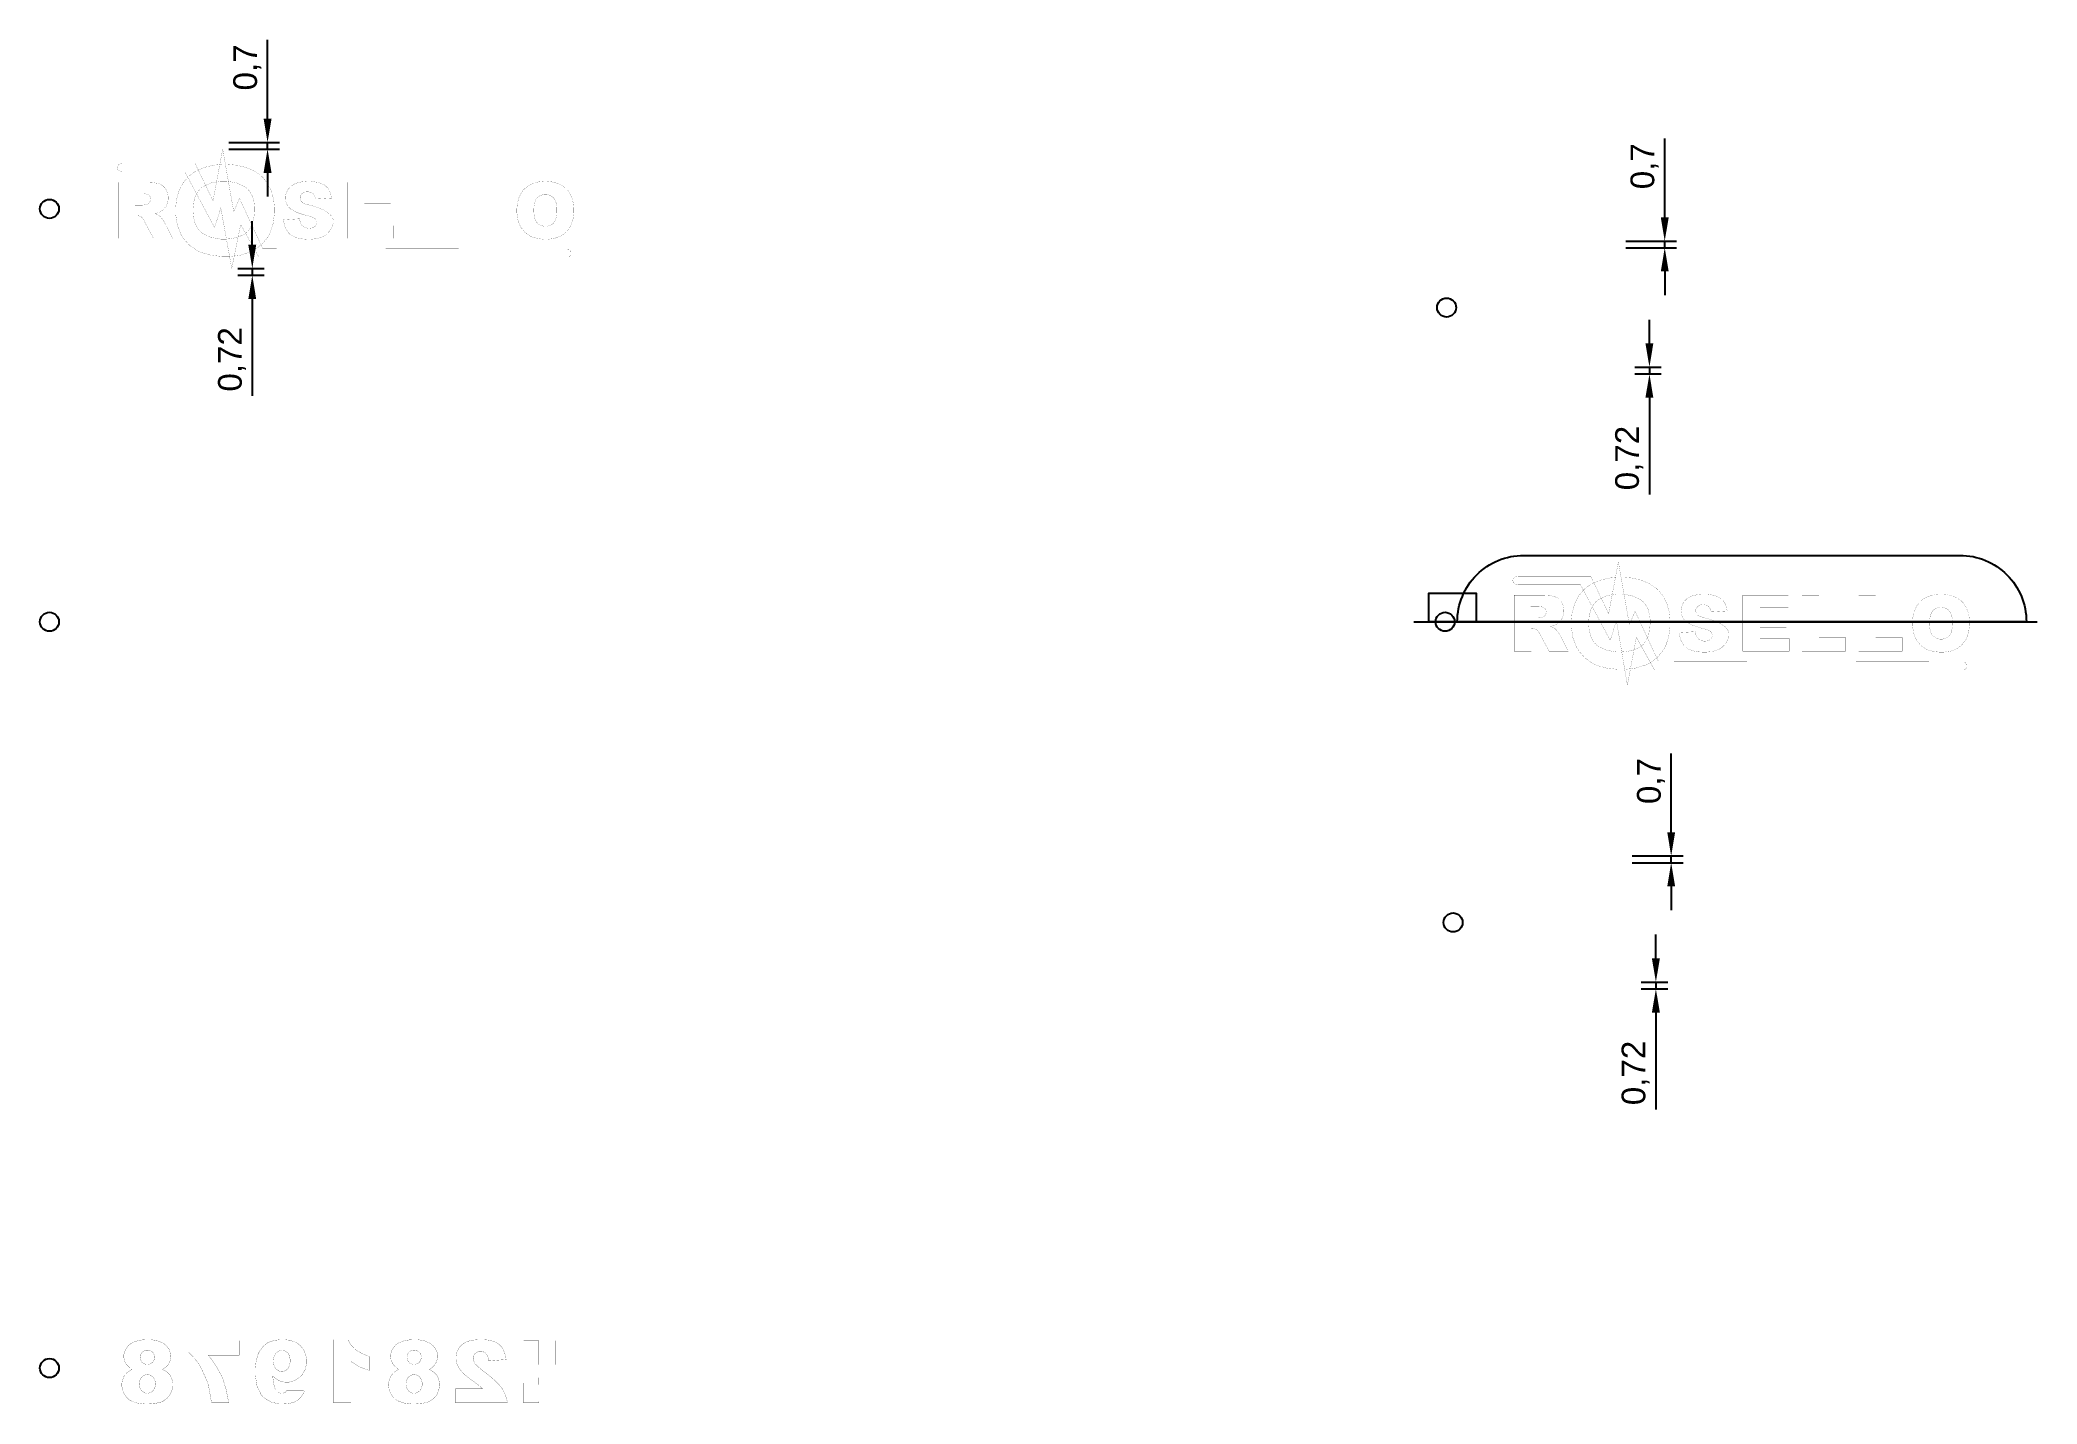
# Model space of a CAD drawing. Header units: millimetres. Extents: x -2 to 208, y -82 to 61.
import ezdxf

# ---------------------------------------------------------------- set-up
doc = ezdxf.new("R2010")
doc.units = ezdxf.units.MM
doc.styles.get("Standard").update_dxf_attribs({"font": 'arial.ttf'})
doc.dimstyles.new('ISO-25', dxfattribs={"dimtxt": 2.5, "dimasz": 2.5, "dimexe": 1.25, "dimexo": 0.625, "dimtad": 1, "dimtxsty": 'Standard', "dimcen": 2.5, "dimadec": 0, "dimazin": 0, "dimtfac": 1, "dimtmove": 0, "dimatfit": 3, "dimfxl": 1, "dimarcsym": 0})

msp = doc.modelspace()

# ---------------------------------------------------------------- blocks, each defined once
blk = doc.blocks.new('*D18')
at = {"color": 0, "lineweight": -2, "transparency": 16777216}
for p, q in [((21.71, 53.03), (21.71, 61.33)), ((17.61, 50.53), (22.96, 50.53)), ((17.61, 49.82), (22.96, 49.82)), ((21.71, 49.82), (21.71, 50.53)), ((21.71, 47.32), (21.71, 44.82))]:
    blk.add_line(p, q, dxfattribs=at)
at = {"color": 0, "transparency": 16777216}
for points in [[(21.29, 53.03), (22.13, 53.03), (21.71, 50.53)], [(21.29, 47.32), (22.13, 47.32), (21.71, 49.82)]]:
    blk.add_solid(points, dxfattribs=at)
at = {"layer": 'Defpoints', "color": 0, "transparency": 16777216}
for p in [(16.98, 50.53), (16.98, 49.82, 2), (21.71, 50.53)]:
    blk.add_point(p, dxfattribs=at)
at = {"color": 0, "transparency": 16777216, "insert": (19.58, 58.43), "char_height": 2.5, "attachment_point": 5, "rotation": 90}
blk.add_mtext('0,7', dxfattribs=at)
blk = doc.blocks.new('*D19')
at = {"color": 0, "lineweight": -2, "transparency": 16777216}
for p, q in [((20.1, 39.74), (20.1, 42.24)), ((18.56, 37.24), (21.35, 37.24)), ((18.56, 36.52), (21.35, 36.52)), ((20.1, 37.24), (20.1, 36.52)), ((20.1, 34.02), (20.1, 23.8))]:
    blk.add_line(p, q, dxfattribs=at)
at = {"color": 0, "transparency": 16777216}
for points in [[(19.68, 39.74), (20.51, 39.74), (20.1, 37.24)], [(19.68, 34.02), (20.51, 34.02), (20.1, 36.52)]]:
    blk.add_solid(points, dxfattribs=at)
at = {"layer": 'Defpoints', "color": 0, "transparency": 16777216}
for p in [(17.93, 37.24, 2), (17.93, 36.52), (20.1, 36.52)]:
    blk.add_point(p, dxfattribs=at)
at = {"color": 0, "transparency": 16777216, "insert": (17.97, 27.66), "char_height": 2.5, "attachment_point": 5, "rotation": 90}
blk.add_mtext('0,72', dxfattribs=at)
blk = doc.blocks.new('*D20')
at = {"color": 0, "lineweight": -2, "transparency": 16777216}
for p, q in [((169.01, 42.62), (169.01, 50.93)), ((164.91, 40.12), (170.26, 40.12)), ((169.01, 39.42), (169.01, 40.12)), ((164.91, 39.42), (170.26, 39.42)), ((169.01, 36.92), (169.01, 34.42))]:
    blk.add_line(p, q, dxfattribs=at)
at = {"color": 0, "transparency": 16777216}
for points in [[(168.6, 42.62), (169.43, 42.62), (169.01, 40.12)], [(168.6, 36.92), (169.43, 36.92), (169.01, 39.42)]]:
    blk.add_solid(points, dxfattribs=at)
at = {"layer": 'Defpoints', "color": 0, "transparency": 16777216}
for p in [(164.28, 40.12), (169.01, 40.12), (164.28, 39.42, 2)]:
    blk.add_point(p, dxfattribs=at)
at = {"color": 0, "transparency": 16777216, "insert": (166.89, 48.02), "char_height": 2.5, "attachment_point": 5, "rotation": 90}
blk.add_mtext('0,7', dxfattribs=at)
blk = doc.blocks.new('*D21')
at = {"color": 0, "lineweight": -2, "transparency": 16777216}
for p, q in [((167.4, 29.34), (167.4, 31.84)), ((165.86, 26.84), (168.65, 26.84)), ((165.86, 26.12), (168.65, 26.12)), ((167.4, 26.84), (167.4, 26.12)), ((167.4, 23.62), (167.4, 13.4))]:
    blk.add_line(p, q, dxfattribs=at)
at = {"color": 0, "transparency": 16777216}
for points in [[(166.98, 29.34), (167.81, 29.34), (167.4, 26.84)], [(166.98, 23.62), (167.81, 23.62), (167.4, 26.12)]]:
    blk.add_solid(points, dxfattribs=at)
at = {"layer": 'Defpoints', "color": 0, "transparency": 16777216}
for p in [(165.24, 26.84, 2), (165.24, 26.12), (167.4, 26.12)]:
    blk.add_point(p, dxfattribs=at)
at = {"color": 0, "transparency": 16777216, "insert": (165.27, 17.26), "char_height": 2.5, "attachment_point": 5, "rotation": 90}
blk.add_mtext('0,72', dxfattribs=at)
blk = doc.blocks.new('*D23')
at = {"color": 0, "lineweight": -2, "transparency": 16777216}
for p, q in [((169.69, -22.19), (169.69, -13.89)), ((165.59, -24.69), (170.94, -24.69)), ((169.69, -25.4), (169.69, -24.69)), ((165.59, -25.4), (170.94, -25.4)), ((169.69, -27.9), (169.69, -30.4))]:
    blk.add_line(p, q, dxfattribs=at)
at = {"color": 0, "transparency": 16777216}
for points in [[(169.28, -22.19), (170.11, -22.19), (169.69, -24.69)], [(169.28, -27.9), (170.11, -27.9), (169.69, -25.4)]]:
    blk.add_solid(points, dxfattribs=at)
at = {"layer": 'Defpoints', "color": 0, "transparency": 16777216}
for p in [(164.97, -24.69), (169.69, -24.69), (164.97, -25.4, 2)]:
    blk.add_point(p, dxfattribs=at)
at = {"color": 0, "transparency": 16777216, "insert": (167.57, -16.79), "char_height": 2.5, "attachment_point": 5, "rotation": 90}
blk.add_mtext('0,7', dxfattribs=at)
blk = doc.blocks.new('*D24')
at = {"color": 0, "lineweight": -2, "transparency": 16777216}
for p, q in [((168.08, -35.48), (168.08, -32.98)), ((166.54, -37.98), (169.33, -37.98)), ((166.54, -38.7), (169.33, -38.7)), ((168.08, -37.98), (168.08, -38.7)), ((168.08, -41.2), (168.08, -51.42))]:
    blk.add_line(p, q, dxfattribs=at)
at = {"color": 0, "transparency": 16777216}
for points in [[(167.66, -35.48), (168.5, -35.48), (168.08, -37.98)], [(167.66, -41.2), (168.5, -41.2), (168.08, -38.7)]]:
    blk.add_solid(points, dxfattribs=at)
at = {"layer": 'Defpoints', "color": 0, "transparency": 16777216}
for p in [(165.92, -37.98, 2), (165.92, -38.7), (168.08, -38.7)]:
    blk.add_point(p, dxfattribs=at)
at = {"color": 0, "transparency": 16777216, "insert": (165.95, -47.56), "char_height": 2.5, "attachment_point": 5, "rotation": 90}
blk.add_mtext('0,72', dxfattribs=at)

# ---------------------------------------------------------------- dimensions: what is measured, and where the dimension line sits
at = {"color": 1}
for base, p1, p2, picture, middle in [((21.71, 50.526), (16.982, 49.822, 2), (16.982, 50.526), '*D18', (19.583, 58.426)), ((169.013, 40.124), (164.285, 39.42, 2), (164.285, 40.124), '*D20', (166.885, 48.024)), ((20.096, 36.519), (17.934, 37.24, 2), (17.934, 36.519), '*D19', (17.968, 27.66)), ((167.398, 26.117), (165.237, 26.838, 2), (165.237, 26.117), '*D21', (165.271, 17.258)), ((169.693, -24.693), (164.965, -25.397, 2), (164.965, -24.693), '*D23', (167.566, -16.792)), ((168.079, -38.699), (165.917, -37.979, 2), (165.917, -38.699), '*D24', (165.952, -47.558))]:
    dim = msp.add_linear_dim(base=base, p1=p1, p2=p2, angle=90, dimstyle='ISO-25', dxfattribs=at)
    dim.commit()
    dim.dimension.update_dxf_attribs({"geometry": picture, "text_midpoint": middle})

# ---------------------------------------------------------------- linework, layer by layer
at = {"color": 6}
msp.add_line((142.577, 0), (208.266, 0), dxfattribs=at)
at = {"color": 0, "const_width": 0.0141, "elevation": 2}
msp.add_lwpolyline([(53.398, 38.438), (20.792, 38.438), (18.876, 41.886), (17.934, 37.24), (16.78, 43.618), (16.12, 41.558), (12.993, 47.416), (6.452, 47.416), (6.387, 47.416), (6.193, 47.455), (6.006, 47.557), (5.892, 47.701), (5.853, 47.865), (5.888, 48.031), (6, 48.175), (6.187, 48.278), (6.386, 48.318), (6.453, 48.318), (14.069, 48.318), (15.959, 44.361), (16.982, 49.822), (18.147, 43.204), (18.74, 44.637), (21.201, 39.34), (53.424, 39.281), (53.558, 39.25), (53.633, 39.128), (53.665, 38.931), (53.668, 38.742), (53.639, 38.581), (53.54, 38.469)], close=True, dxfattribs=at)
at = {"color": 0}
for points, elevation in [([(5.998, 40.414, 0.0141, 0.0141, 0), (5.998, 46.319, 0.0141, 0.0141, 0), (8.985, 46.319, 0.0141, 0.0141, 0), (9.169, 46.319, 0.0141, 0.0141, 0), (9.718, 46.283, 0.0141, 0.0141, 0), (10.182, 46.198, 0.0141, 0.0141, 0), (10.255, 46.173, 0.0141, 0.0141, 0), (10.328, 46.149, 0.0141, 0.0141, 0), (10.651, 45.967, 0.0141, 0.0141, 0), (10.918, 45.701, 0.0141, 0.0141, 0), (10.963, 45.636, 0.0141, 0.0141, 0), (11.008, 45.57, 0.0141, 0.0141, 0), (11.165, 45.199, 0.0141, 0.0141, 0), (11.232, 44.807, 0.0141, 0.0141, 0), (11.232, 44.676, 0.0141, 0.0141, 0), (11.232, 44.562, 0.0141, 0.0141, 0), (11.18, 44.219, 0.0141, 0.0141, 0), (11.06, 43.888, 0.0141, 0.0141, 0), (11.026, 43.828, 0.0141, 0.0141, 0), (10.992, 43.768, 0.0141, 0.0141, 0), (10.782, 43.504, 0.0141, 0.0141, 0), (10.519, 43.285, 0.0141, 0.0141, 0), (10.459, 43.248, 0.0141, 0.0141, 0), (10.42, 43.225, 0.0141, 0.0141, 0), (10.186, 43.12, 0.0141, 0.0141, 0), (9.896, 43.03, 0.0141, 0.0141, 0), (9.829, 43.014, 0.0141, 0.0141, 0), (9.882, 42.996, 0.0141, 0.0141, 0), (10.106, 42.906, 0.0141, 0.0141, 0), (10.271, 42.816, 0.0141, 0.0141, 0), (10.295, 42.797, 0.0141, 0.0141, 0), (10.311, 42.785, 0.0141, 0.0141, 0), (10.415, 42.683, 0.0141, 0.0141, 0), (10.55, 42.526, 0.0141, 0.0141, 0), (10.581, 42.487, 0.0141, 0.0141, 0), (10.612, 42.447, 0.0141, 0.0141, 0), (10.737, 42.276, 0.0141, 0.0141, 0), (10.821, 42.141, 0.0141, 0.0141, 0), (10.831, 42.12, 0.0141, 0.0141, 0), (11.702, 40.414, 0.0141, 0.0141, 0), (9.677, 40.414, 0.0141, 0.0141, 0), (8.719, 42.214, 0.0141, 0.0141, 0), (8.689, 42.273, 0.0141, 0.0141, 0), (8.547, 42.503, 0.0141, 0.0141, 0), (8.419, 42.652, 0.0141, 0.0141, 0), (8.395, 42.669, 0.0141, 0.0141, 0), (8.363, 42.692, 0.0141, 0.0141, 0), (8.188, 42.772, 0.0141, 0.0141, 0), (8.013, 42.805, 0.0141, 0.0141, 0), (7.955, 42.805, 0.0141, 0.0141, 0), (7.797, 42.805, 0.0141, 0.0141, 0), (7.797, 40.414, 0.0141, 0.0141, 0), (5.998, 40.414, 0.0141, 0.0141, 0)], 2), ([(12.017, 43.349, 0.0141, 0.0141, 0), (12.017, 43.62, 0.0141, 0.0141, 0), (12.102, 44.435, 0.0141, 0.0141, 0), (12.359, 45.393, 0.0141, 0.0141, 0), (12.788, 46.225, 0.0141, 0.0141, 0), (13.22, 46.771, 0.0141, 0.0141, 0), (13.388, 46.928, 0.0141, 0.0141, 0), (13.559, 47.087, 0.0141, 0.0141, 0), (14.142, 47.489, 0.0141, 0.0141, 0), (15.03, 47.889, 0.0141, 0.0141, 0), (16.052, 48.13, 0.0141, 0.0141, 0), (16.92, 48.209, 0.0141, 0.0141, 0), (17.21, 48.209, 0.0141, 0.0141, 0), (17.506, 48.209, 0.0141, 0.0141, 0), (18.393, 48.131, 0.0141, 0.0141, 0), (19.432, 47.895, 0.0141, 0.0141, 0), (20.327, 47.502, 0.0141, 0.0141, 0), (20.909, 47.109, 0.0141, 0.0141, 0), (21.079, 46.952, 0.0141, 0.0141, 0), (21.245, 46.798, 0.0141, 0.0141, 0), (21.672, 46.26, 0.0141, 0.0141, 0), (22.097, 45.441, 0.0141, 0.0141, 0), (22.351, 44.496, 0.0141, 0.0141, 0), (22.436, 43.693, 0.0141, 0.0141, 0), (22.436, 43.426, 0.0141, 0.0141, 0), (22.436, 43.051, 0.0141, 0.0141, 0), (22.288, 41.928, 0.0141, 0.0141, 0), (21.943, 40.903, 0.0141, 0.0141, 0), (21.844, 40.727, 0.0141, 0.0141, 0), (21.745, 40.552, 0.0141, 0.0141, 0), (21.118, 39.791, 0.0141, 0.0141, 0), (20.315, 39.185, 0.0141, 0.0141, 0), (20.129, 39.088, 0.0141, 0.0141, 0), (19.941, 38.99, 0.0141, 0.0141, 0), (18.868, 38.648, 0.0141, 0.0141, 0), (17.716, 38.502, 0.0141, 0.0141, 0), (17.332, 38.502, 0.0141, 0.0141, 0), (16.943, 38.502, 0.0141, 0.0141, 0), (15.778, 38.628, 0.0141, 0.0141, 0), (14.702, 38.923, 0.0141, 0.0141, 0), (14.517, 39.007, 0.0141, 0.0141, 0), (14.331, 39.092, 0.0141, 0.0141, 0), (13.507, 39.661, 0.0141, 0.0141, 0), (12.825, 40.427, 0.0141, 0.0141, 0), (12.71, 40.609, 0.0141, 0.0141, 0), (12.594, 40.791, 0.0141, 0.0141, 0), (12.19, 41.841, 0.0141, 0.0141, 0), (12.017, 42.972, 0.0141, 0.0141, 0), (12.017, 43.349, 0.0141, 0.0141, 0)], 2), ([(13.853, 43.379, 0.0141, 0.0141, 0), (13.853, 43.191, 0.0141, 0.0141, 0), (13.907, 42.624, 0.0141, 0.0141, 0), (14.071, 41.983, 0.0141, 0.0141, 0), (14.343, 41.456, 0.0141, 0.0141, 0), (14.617, 41.131, 0.0141, 0.0141, 0), (14.724, 41.043, 0.0141, 0.0141, 0), (14.87, 40.925, 0.0141, 0.0141, 0), (15.756, 40.511, 0.0141, 0.0141, 0), (16.765, 40.333, 0.0141, 0.0141, 0), (17.101, 40.333, 0.0141, 0.0141, 0), (17.283, 40.333, 0.0141, 0.0141, 0), (17.828, 40.377, 0.0141, 0.0141, 0), (18.469, 40.507, 0.0141, 0.0141, 0), (19.023, 40.725, 0.0141, 0.0141, 0), (19.382, 40.941, 0.0141, 0.0141, 0), (19.489, 41.028, 0.0141, 0.0141, 0), (19.595, 41.116, 0.0141, 0.0141, 0), (19.859, 41.446, 0.0141, 0.0141, 0), (20.124, 42.001, 0.0141, 0.0141, 0), (20.282, 42.695, 0.0141, 0.0141, 0), (20.335, 43.319, 0.0141, 0.0141, 0), (20.335, 43.527, 0.0141, 0.0141, 0), (20.335, 43.704, 0.0141, 0.0141, 0), (20.28, 44.234, 0.0141, 0.0141, 0), (20.114, 44.838, 0.0141, 0.0141, 0), (19.838, 45.341, 0.0141, 0.0141, 0), (19.561, 45.655, 0.0141, 0.0141, 0), (19.453, 45.741, 0.0141, 0.0141, 0), (19.305, 45.858, 0.0141, 0.0141, 0), (18.412, 46.266, 0.0141, 0.0141, 0), (17.396, 46.441, 0.0141, 0.0141, 0), (17.058, 46.441, 0.0141, 0.0141, 0), (16.731, 46.441, 0.0141, 0.0141, 0), (15.751, 46.263, 0.0141, 0.0141, 0), (14.877, 45.849, 0.0141, 0.0141, 0), (14.731, 45.731, 0.0141, 0.0141, 0), (14.623, 45.643, 0.0141, 0.0141, 0), (14.346, 45.318, 0.0141, 0.0141, 0), (14.072, 44.788, 0.0141, 0.0141, 0), (13.907, 44.142, 0.0141, 0.0141, 0), (13.853, 43.57, 0.0141, 0.0141, 0), (13.853, 43.379, 0.0141, 0.0141, 0)], 2), ([(23.377, 42.367, 0.0141, 0.0141, 0), (25.078, 42.476, 0.0141, 0.0141, 0), (25.087, 42.406, 0.0141, 0.0141, 0), (25.162, 42.105, 0.0141, 0.0141, 0), (25.275, 41.871, 0.0141, 0.0141, 0), (25.304, 41.835, 0.0141, 0.0141, 0), (25.35, 41.776, 0.0141, 0.0141, 0), (25.64, 41.567, 0.0141, 0.0141, 0), (25.981, 41.478, 0.0141, 0.0141, 0), (26.095, 41.478, 0.0141, 0.0141, 0), (26.18, 41.478, 0.0141, 0.0141, 0), (26.434, 41.523, 0.0141, 0.0141, 0), (26.651, 41.63, 0.0141, 0.0141, 0), (26.685, 41.66, 0.0141, 0.0141, 0), (26.72, 41.691, 0.0141, 0.0141, 0), (26.841, 41.859, 0.0141, 0.0141, 0), (26.893, 42.028, 0.0141, 0.0141, 0), (26.893, 42.085, 0.0141, 0.0141, 0), (26.893, 42.14, 0.0141, 0.0141, 0), (26.844, 42.303, 0.0141, 0.0141, 0), (26.73, 42.466, 0.0141, 0.0141, 0), (26.697, 42.496, 0.0141, 0.0141, 0), (26.665, 42.526, 0.0141, 0.0141, 0), (26.37, 42.672, 0.0141, 0.0141, 0), (25.902, 42.812, 0.0141, 0.0141, 0), (25.782, 42.839, 0.0141, 0.0141, 0), (25.585, 42.883, 0.0141, 0.0141, 0), (24.772, 43.152, 0.0141, 0.0141, 0), (24.185, 43.48, 0.0141, 0.0141, 0), (24.102, 43.555, 0.0141, 0.0141, 0), (24.041, 43.608, 0.0141, 0.0141, 0), (23.88, 43.793, 0.0141, 0.0141, 0), (23.722, 44.062, 0.0141, 0.0141, 0), (23.627, 44.362, 0.0141, 0.0141, 0), (23.595, 44.61, 0.0141, 0.0141, 0), (23.595, 44.693, 0.0141, 0.0141, 0), (23.595, 44.803, 0.0141, 0.0141, 0), (23.66, 45.134, 0.0141, 0.0141, 0), (23.812, 45.483, 0.0141, 0.0141, 0), (23.855, 45.55, 0.0141, 0.0141, 0), (23.898, 45.618, 0.0141, 0.0141, 0), (24.179, 45.913, 0.0141, 0.0141, 0), (24.547, 46.149, 0.0141, 0.0141, 0), (24.634, 46.187, 0.0141, 0.0141, 0), (24.721, 46.225, 0.0141, 0.0141, 0), (25.251, 46.36, 0.0141, 0.0141, 0), (25.858, 46.418, 0.0141, 0.0141, 0), (26.06, 46.418, 0.0141, 0.0141, 0), (26.304, 46.418, 0.0141, 0.0141, 0), (27.039, 46.313, 0.0141, 0.0141, 0), (27.657, 46.067, 0.0141, 0.0141, 0), (27.755, 45.996, 0.0141, 0.0141, 0), (27.826, 45.944, 0.0141, 0.0141, 0), (28.016, 45.755, 0.0141, 0.0141, 0), (28.219, 45.451, 0.0141, 0.0141, 0), (28.363, 45.084, 0.0141, 0.0141, 0), (28.435, 44.764, 0.0141, 0.0141, 0), (28.449, 44.656, 0.0141, 0.0141, 0), (26.764, 44.554, 0.0141, 0.0141, 0), (26.752, 44.621, 0.0141, 0.0141, 0), (26.659, 44.901, 0.0141, 0.0141, 0), (26.517, 45.108, 0.0141, 0.0141, 0), (26.481, 45.138, 0.0141, 0.0141, 0), (26.445, 45.169, 0.0141, 0.0141, 0), (26.224, 45.276, 0.0141, 0.0141, 0), (25.97, 45.321, 0.0141, 0.0141, 0), (25.885, 45.321, 0.0141, 0.0141, 0), (25.817, 45.321, 0.0141, 0.0141, 0), (25.612, 45.287, 0.0141, 0.0141, 0), (25.441, 45.209, 0.0141, 0.0141, 0), (25.414, 45.186, 0.0141, 0.0141, 0), (25.388, 45.164, 0.0141, 0.0141, 0), (25.271, 45.047, 0.0141, 0.0141, 0), (25.185, 44.914, 0.0141, 0.0141, 0), (25.175, 44.883, 0.0141, 0.0141, 0), (25.153, 44.822, 0.0141, 0.0141, 0), (25.137, 44.622, 0.0141, 0.0141, 0), (25.214, 44.374, 0.0141, 0.0141, 0), (25.415, 44.166, 0.0141, 0.0141, 0), (25.666, 44.044, 0.0141, 0.0141, 0), (25.754, 44.022, 0.0141, 0.0141, 0), (25.845, 43.999, 0.0141, 0.0141, 0), (26.12, 43.928, 0.0141, 0.0141, 0), (26.544, 43.809, 0.0141, 0.0141, 0), (26.997, 43.66, 0.0141, 0.0141, 0), (27.448, 43.478, 0.0141, 0.0141, 0), (27.868, 43.259, 0.0141, 0.0141, 0), (28.226, 42.998, 0.0141, 0.0141, 0), (28.491, 42.692, 0.0141, 0.0141, 0), (28.617, 42.429, 0.0141, 0.0141, 0), (28.635, 42.337, 0.0141, 0.0141, 0), (28.648, 42.27, 0.0141, 0.0141, 0), (28.645, 42.062, 0.0141, 0.0141, 0), (28.584, 41.794, 0.0141, 0.0141, 0), (28.472, 41.536, 0.0141, 0.0141, 0), (28.365, 41.349, 0.0141, 0.0141, 0), (28.327, 41.289, 0.0141, 0.0141, 0), (28.275, 41.21, 0.0141, 0.0141, 0), (27.957, 40.868, 0.0141, 0.0141, 0), (27.557, 40.603, 0.0141, 0.0141, 0), (27.464, 40.562, 0.0141, 0.0141, 0), (27.372, 40.521, 0.0141, 0.0141, 0), (26.839, 40.377, 0.0141, 0.0141, 0), (26.262, 40.315, 0.0141, 0.0141, 0), (26.069, 40.315, 0.0141, 0.0141, 0), (25.898, 40.315, 0.0141, 0.0141, 0), (25.387, 40.351, 0.0141, 0.0141, 0), (24.818, 40.46, 0.0141, 0.0141, 0), (24.362, 40.641, 0.0141, 0.0141, 0), (24.094, 40.82, 0.0141, 0.0141, 0), (24.021, 40.895, 0.0141, 0.0141, 0), (23.926, 40.991, 0.0141, 0.0141, 0), (23.575, 41.553, 0.0141, 0.0141, 0), (23.389, 42.218, 0.0141, 0.0141, 0), (23.377, 42.367, 0.0141, 0.0141, 0)], 2), ([(30.107, 46.319, 0.0141, 0.0141, 0), (34.903, 46.319, 0.0141, 0.0141, 0), (34.903, 45.057, 0.0141, 0.0141, 0), (31.906, 45.057, 0.0141, 0.0141, 0), (31.906, 44.117, 0.0141, 0.0141, 0), (34.685, 44.117, 0.0141, 0.0141, 0), (34.685, 42.913, 0.0141, 0.0141, 0), (31.906, 42.913, 0.0141, 0.0141, 0), (31.906, 41.75, 0.0141, 0.0141, 0), (34.993, 41.75, 0.0141, 0.0141, 0), (34.993, 40.414, 0.0141, 0.0141, 0), (30.107, 40.414, 0.0141, 0.0141, 0), (30.107, 46.319, 0.0141, 0.0141, 0)], 2), ([(36.34, 46.319, 0.0141, 0.0141, 0), (38.131, 46.319, 0.0141, 0.0141, 0), (38.131, 41.865, 0.0141, 0.0141, 0), (40.934, 41.865, 0.0141, 0.0141, 0), (40.934, 40.414, 0.0141, 0.0141, 0), (36.34, 40.414, 0.0141, 0.0141, 0), (36.34, 46.319, 0.0141, 0.0141, 0)], 2), ([(42.315, 46.319, 0.0141, 0.0141, 0), (44.106, 46.319, 0.0141, 0.0141, 0), (44.106, 41.865, 0.0141, 0.0141, 0), (46.909, 41.865, 0.0141, 0.0141, 0), (46.909, 40.414, 0.0141, 0.0141, 0), (42.315, 40.414, 0.0141, 0.0141, 0), (42.315, 46.319, 0.0141, 0.0141, 0)], 2), ([(47.992, 43.362, 0.0141, 0.0141, 0), (47.992, 43.533, 0.0141, 0.0141, 0), (48.041, 44.045, 0.0141, 0.0141, 0), (48.189, 44.648, 0.0141, 0.0141, 0), (48.437, 45.17, 0.0141, 0.0141, 0), (48.685, 45.513, 0.0141, 0.0141, 0), (48.783, 45.613, 0.0141, 0.0141, 0), (48.88, 45.712, 0.0141, 0.0141, 0), (49.218, 45.965, 0.0141, 0.0141, 0), (49.73, 46.217, 0.0141, 0.0141, 0), (50.32, 46.368, 0.0141, 0.0141, 0), (50.821, 46.418, 0.0141, 0.0141, 0), (50.988, 46.418, 0.0141, 0.0141, 0), (51.159, 46.418, 0.0141, 0.0141, 0), (51.671, 46.368, 0.0141, 0.0141, 0), (52.27, 46.22, 0.0141, 0.0141, 0), (52.787, 45.973, 0.0141, 0.0141, 0), (53.123, 45.725, 0.0141, 0.0141, 0), (53.22, 45.628, 0.0141, 0.0141, 0), (53.317, 45.53, 0.0141, 0.0141, 0), (53.563, 45.192, 0.0141, 0.0141, 0), (53.808, 44.678, 0.0141, 0.0141, 0), (53.954, 44.083, 0.0141, 0.0141, 0), (54.004, 43.579, 0.0141, 0.0141, 0), (54.004, 43.41, 0.0141, 0.0141, 0), (54.004, 43.175, 0.0141, 0.0141, 0), (53.918, 42.469, 0.0141, 0.0141, 0), (53.719, 41.824, 0.0141, 0.0141, 0), (53.662, 41.714, 0.0141, 0.0141, 0), (53.604, 41.604, 0.0141, 0.0141, 0), (53.243, 41.125, 0.0141, 0.0141, 0), (52.78, 40.745, 0.0141, 0.0141, 0), (52.672, 40.683, 0.0141, 0.0141, 0), (52.564, 40.622, 0.0141, 0.0141, 0), (51.945, 40.407, 0.0141, 0.0141, 0), (51.28, 40.315, 0.0141, 0.0141, 0), (51.058, 40.315, 0.0141, 0.0141, 0), (50.834, 40.315, 0.0141, 0.0141, 0), (50.162, 40.394, 0.0141, 0.0141, 0), (49.541, 40.579, 0.0141, 0.0141, 0), (49.434, 40.632, 0.0141, 0.0141, 0), (49.327, 40.686, 0.0141, 0.0141, 0), (48.852, 41.044, 0.0141, 0.0141, 0), (48.458, 41.525, 0.0141, 0.0141, 0), (48.392, 41.64, 0.0141, 0.0141, 0), (48.325, 41.754, 0.0141, 0.0141, 0), (48.092, 42.414, 0.0141, 0.0141, 0), (47.992, 43.125, 0.0141, 0.0141, 0), (47.992, 43.362, 0.0141, 0.0141, 0)], 2), ([(7.741, 43.919, 0.0141, 0.0141, 0), (8.499, 43.919, 0.0141, 0.0141, 0), (8.544, 43.919, 0.0141, 0.0141, 0), (8.679, 43.94, 0.0141, 0.0141, 0), (8.915, 43.987, 0.0141, 0.0141, 0), (8.974, 44, 0.0141, 0.0141, 0), (9.004, 44.006, 0.0141, 0.0141, 0), (9.136, 44.064, 0.0141, 0.0141, 0), (9.246, 44.161, 0.0141, 0.0141, 0), (9.264, 44.186, 0.0141, 0.0141, 0), (9.283, 44.211, 0.0141, 0.0141, 0), (9.378, 44.45, 0.0141, 0.0141, 0), (9.378, 44.529, 0.0141, 0.0141, 0), (9.378, 44.593, 0.0141, 0.0141, 0), (9.333, 44.783, 0.0141, 0.0141, 0), (9.229, 44.944, 0.0141, 0.0141, 0), (9.2, 44.969, 0.0141, 0.0141, 0), (9.17, 44.995, 0.0141, 0.0141, 0), (8.943, 45.085, 0.0141, 0.0141, 0), (8.633, 45.123, 0.0141, 0.0141, 0), (8.53, 45.123, 0.0141, 0.0141, 0), (7.741, 45.123, 0.0141, 0.0141, 0), (7.741, 43.919, 0.0141, 0.0141, 0)], 2), ([(49.782, 43.358, 0.0141, 0.0141, 0), (49.782, 43.254, 0.0141, 0.0141, 0), (49.803, 42.943, 0.0141, 0.0141, 0), (49.864, 42.591, 0.0141, 0.0141, 0), (49.966, 42.301, 0.0141, 0.0141, 0), (50.066, 42.125, 0.0141, 0.0141, 0), (50.109, 42.074, 0.0141, 0.0141, 0), (50.164, 42.009, 0.0141, 0.0141, 0), (50.496, 41.782, 0.0141, 0.0141, 0), (50.874, 41.684, 0.0141, 0.0141, 0), (51, 41.684, 0.0141, 0.0141, 0), (51.128, 41.684, 0.0141, 0.0141, 0), (51.513, 41.78, 0.0141, 0.0141, 0), (51.843, 42.003, 0.0141, 0.0141, 0), (51.896, 42.066, 0.0141, 0.0141, 0), (51.938, 42.117, 0.0141, 0.0141, 0), (52.034, 42.296, 0.0141, 0.0141, 0), (52.134, 42.601, 0.0141, 0.0141, 0), (52.193, 42.982, 0.0141, 0.0141, 0), (52.213, 43.325, 0.0141, 0.0141, 0), (52.213, 43.439, 0.0141, 0.0141, 0), (52.213, 43.536, 0.0141, 0.0141, 0), (52.192, 43.828, 0.0141, 0.0141, 0), (52.13, 44.16, 0.0141, 0.0141, 0), (52.027, 44.436, 0.0141, 0.0141, 0), (51.925, 44.607, 0.0141, 0.0141, 0), (51.882, 44.656, 0.0141, 0.0141, 0), (51.827, 44.72, 0.0141, 0.0141, 0), (51.492, 44.945, 0.0141, 0.0141, 0), (51.111, 45.04, 0.0141, 0.0141, 0), (50.984, 45.04, 0.0141, 0.0141, 0), (50.862, 45.04, 0.0141, 0.0141, 0), (50.494, 44.943, 0.0141, 0.0141, 0), (50.166, 44.715, 0.0141, 0.0141, 0), (50.112, 44.65, 0.0141, 0.0141, 0), (50.069, 44.599, 0.0141, 0.0141, 0), (49.967, 44.423, 0.0141, 0.0141, 0), (49.865, 44.132, 0.0141, 0.0141, 0), (49.803, 43.777, 0.0141, 0.0141, 0), (49.782, 43.463, 0.0141, 0.0141, 0), (49.782, 43.358, 0.0141, 0.0141, 0)], 2), ([(10.611, -78.811, 0.0198, 0.0198, 0), (10.682, -78.773, 0.0198, 0.0198, 0), (10.982, -78.569, 0.0198, 0.0198, 0), (11.203, -78.347, 0.0198, 0.0198, 0), (11.236, -78.3, 0.0198, 0.0198, 0), (11.281, -78.236, 0.0198, 0.0198, 0), (11.437, -77.887, 0.0198, 0.0198, 0), (11.505, -77.533, 0.0198, 0.0198, 0), (11.505, -77.416, 0.0198, 0.0198, 0), (11.505, -77.317, 0.0198, 0.0198, 0), (11.457, -77.023, 0.0198, 0.0198, 0), (11.312, -76.667, 0.0198, 0.0198, 0), (11.07, -76.348, 0.0198, 0.0198, 0), (10.821, -76.129, 0.0198, 0.0198, 0), (10.731, -76.068, 0.0198, 0.0198, 0), (10.63, -76.001, 0.0198, 0.0198, 0), (10.028, -75.766, 0.0198, 0.0198, 0), (9.355, -75.666, 0.0198, 0.0198, 0), (9.131, -75.666, 0.0198, 0.0198, 0), (8.977, -75.666, 0.0198, 0.0198, 0), (8.515, -75.698, 0.0198, 0.0198, 0), (7.986, -75.792, 0.0198, 0.0198, 0), (7.542, -75.948, 0.0198, 0.0198, 0), (7.266, -76.103, 0.0198, 0.0198, 0), (7.185, -76.168, 0.0198, 0.0198, 0), (7.08, -76.251, 0.0198, 0.0198, 0), (6.712, -76.733, 0.0198, 0.0198, 0), (6.555, -77.254, 0.0198, 0.0198, 0), (6.555, -77.428, 0.0198, 0.0198, 0), (6.555, -77.535, 0.0198, 0.0198, 0), (6.618, -77.857, 0.0198, 0.0198, 0), (6.765, -78.192, 0.0198, 0.0198, 0), (6.807, -78.256, 0.0198, 0.0198, 0), (6.839, -78.304, 0.0198, 0.0198, 0), (7.334, -78.766, 0.0198, 0.0198, 0), (7.401, -78.811, 0.0198, 0.0198, 0), (7.313, -78.853, 0.0198, 0.0198, 0), (6.936, -79.107, 0.0198, 0.0198, 0), (6.65, -79.416, 0.0198, 0.0198, 0), (6.607, -79.486, 0.0198, 0.0198, 0), (6.563, -79.556, 0.0198, 0.0198, 0), (6.41, -79.929, 0.0198, 0.0198, 0), (6.344, -80.296, 0.0198, 0.0198, 0), (6.344, -80.418, 0.0198, 0.0198, 0), (6.344, -80.537, 0.0198, 0.0198, 0), (6.4, -80.893, 0.0198, 0.0198, 0), (6.532, -81.266, 0.0198, 0.0198, 0), (6.57, -81.338, 0.0198, 0.0198, 0), (6.608, -81.409, 0.0198, 0.0198, 0), (6.822, -81.717, 0.0198, 0.0198, 0), (7.07, -81.959, 0.0198, 0.0198, 0), (7.125, -81.998, 0.0198, 0.0198, 0), (7.18, -82.036, 0.0198, 0.0198, 0), (7.495, -82.2, 0.0198, 0.0198, 0), (7.862, -82.321, 0.0198, 0.0198, 0), (7.944, -82.34, 0.0198, 0.0198, 0), (8.025, -82.358, 0.0198, 0.0198, 0), (8.749, -82.45, 0.0198, 0.0198, 0), (8.99, -82.45, 0.0198, 0.0198, 0), (9.22, -82.45, 0.0198, 0.0198, 0), (9.909, -82.388, 0.0198, 0.0198, 0), (10.492, -82.245, 0.0198, 0.0198, 0), (10.584, -82.204, 0.0198, 0.0198, 0), (10.676, -82.163, 0.0198, 0.0198, 0), (11.068, -81.899, 0.0198, 0.0198, 0), (11.372, -81.558, 0.0198, 0.0198, 0), (11.42, -81.478, 0.0198, 0.0198, 0), (11.467, -81.398, 0.0198, 0.0198, 0), (11.635, -80.971, 0.0198, 0.0198, 0), (11.707, -80.549, 0.0198, 0.0198, 0), (11.707, -80.409, 0.0198, 0.0198, 0), (11.707, -80.275, 0.0198, 0.0198, 0), (11.639, -79.875, 0.0198, 0.0198, 0), (11.482, -79.498, 0.0198, 0.0198, 0), (11.438, -79.431, 0.0198, 0.0198, 0), (11.393, -79.364, 0.0198, 0.0198, 0), (11.097, -79.075, 0.0198, 0.0198, 0), (10.704, -78.847, 0.0198, 0.0198, 0), (10.611, -78.811, 0.0198, 0.0198, 0)], 9.003), ([(18.71, -75.777, 0.0198, 0.0198, 0), (13.385, -75.777, 0.0198, 0.0198, 0), (13.385, -77.008, 0.0198, 0.0198, 0), (13.5, -77.112, 0.0198, 0.0198, 0), (14.022, -77.66, 0.0198, 0.0198, 0), (14.468, -78.242, 0.0198, 0.0198, 0), (14.546, -78.364, 0.0198, 0.0198, 0), (14.64, -78.512, 0.0198, 0.0198, 0), (15.381, -80.157, 0.0198, 0.0198, 0), (15.437, -80.339, 0.0198, 0.0198, 0), (15.48, -80.479, 0.0198, 0.0198, 0), (15.771, -82.147, 0.0198, 0.0198, 0), (15.786, -82.34, 0.0198, 0.0198, 0), (17.601, -82.34, 0.0198, 0.0198, 0), (17.565, -82.072, 0.0198, 0.0198, 0), (17.325, -80.863, 0.0198, 0.0198, 0), (17.003, -79.826, 0.0198, 0.0198, 0), (16.926, -79.645, 0.0198, 0.0198, 0), (16.849, -79.463, 0.0198, 0.0198, 0), (16.331, -78.519, 0.0198, 0.0198, 0), (15.635, -77.523, 0.0198, 0.0198, 0), (15.469, -77.316, 0.0198, 0.0198, 0), (18.71, -77.316, 0.0198, 0.0198, 0), (18.71, -75.777, 0.0198, 0.0198, 0)], 9.003), ([(25.603, -81.077, 0.0198, 0.0198, 0), (23.714, -81.064, 0.0198, 0.0198, 0), (23.659, -81.15, 0.0198, 0.0198, 0), (23.63, -81.176, 0.0198, 0.0198, 0), (23.602, -81.201, 0.0198, 0.0198, 0), (23.31, -81.332, 0.0198, 0.0198, 0), (23.214, -81.332, 0.0198, 0.0198, 0), (23.115, -81.332, 0.0198, 0.0198, 0), (22.822, -81.221, 0.0198, 0.0198, 0), (22.568, -80.964, 0.0198, 0.0198, 0), (22.527, -80.89, 0.0198, 0.0198, 0), (22.497, -80.836, 0.0198, 0.0198, 0), (22.37, -80.381, 0.0198, 0.0198, 0), (22.273, -79.685, 0.0198, 0.0198, 0), (22.259, -79.509, 0.0198, 0.0198, 0), (22.313, -79.565, 0.0198, 0.0198, 0), (22.873, -79.975, 0.0198, 0.0198, 0), (22.931, -80.001, 0.0198, 0.0198, 0), (22.988, -80.027, 0.0198, 0.0198, 0), (23.302, -80.119, 0.0198, 0.0198, 0), (23.621, -80.158, 0.0198, 0.0198, 0), (23.728, -80.158, 0.0198, 0.0198, 0), (23.932, -80.158, 0.0198, 0.0198, 0), (24.542, -80.001, 0.0198, 0.0198, 0), (25.117, -79.636, 0.0198, 0.0198, 0), (25.218, -79.532, 0.0198, 0.0198, 0), (25.319, -79.427, 0.0198, 0.0198, 0), (25.673, -78.821, 0.0198, 0.0198, 0), (25.824, -78.165, 0.0198, 0.0198, 0), (25.824, -77.946, 0.0198, 0.0198, 0), (25.824, -77.79, 0.0198, 0.0198, 0), (25.747, -77.321, 0.0198, 0.0198, 0), (25.567, -76.844, 0.0198, 0.0198, 0), (25.516, -76.754, 0.0198, 0.0198, 0), (25.464, -76.665, 0.0198, 0.0198, 0), (25.148, -76.282, 0.0198, 0.0198, 0), (24.755, -75.987, 0.0198, 0.0198, 0), (24.665, -75.941, 0.0198, 0.0198, 0), (24.575, -75.896, 0.0198, 0.0198, 0), (24.054, -75.735, 0.0198, 0.0198, 0), (23.491, -75.666, 0.0198, 0.0198, 0), (23.303, -75.666, 0.0198, 0.0198, 0), (23.081, -75.666, 0.0198, 0.0198, 0), (22.416, -75.751, 0.0198, 0.0198, 0), (21.823, -75.948, 0.0198, 0.0198, 0), (21.724, -76.004, 0.0198, 0.0198, 0), (21.624, -76.061, 0.0198, 0.0198, 0), (21.187, -76.442, 0.0198, 0.0198, 0), (20.831, -76.956, 0.0198, 0.0198, 0), (20.772, -77.078, 0.0198, 0.0198, 0), (20.713, -77.2, 0.0198, 0.0198, 0), (20.505, -77.932, 0.0198, 0.0198, 0), (20.416, -78.75, 0.0198, 0.0198, 0), (20.416, -79.023, 0.0198, 0.0198, 0), (20.416, -79.408, 0.0198, 0.0198, 0), (20.602, -80.561, 0.0198, 0.0198, 0), (21.039, -81.487, 0.0198, 0.0198, 0), (21.164, -81.625, 0.0198, 0.0198, 0), (21.289, -81.762, 0.0198, 0.0198, 0), (22.056, -82.243, 0.0198, 0.0198, 0), (22.942, -82.45, 0.0198, 0.0198, 0), (23.238, -82.45, 0.0198, 0.0198, 0), (23.413, -82.45, 0.0198, 0.0198, 0), (23.938, -82.405, 0.0198, 0.0198, 0), (24.398, -82.3, 0.0198, 0.0198, 0), (24.474, -82.27, 0.0198, 0.0198, 0), (24.587, -82.224, 0.0198, 0.0198, 0), (24.906, -82.034, 0.0198, 0.0198, 0), (25.245, -81.716, 0.0198, 0.0198, 0), (25.503, -81.326, 0.0198, 0.0198, 0), (25.603, -81.077, 0.0198, 0.0198, 0)], 9.003), ([(28.666, -75.666, 0.0198, 0.0198, 0), (28.666, -82.34, 0.0198, 0.0198, 0), (30.509, -82.34, 0.0198, 0.0198, 0), (30.509, -77.973, 0.0198, 0.0198, 0), (30.583, -78.03, 0.0198, 0.0198, 0), (31.305, -78.486, 0.0198, 0.0198, 0), (31.375, -78.52, 0.0198, 0.0198, 0), (31.445, -78.555, 0.0198, 0.0198, 0), (32.32, -78.889, 0.0198, 0.0198, 0), (32.425, -78.921, 0.0198, 0.0198, 0), (32.425, -77.436, 0.0198, 0.0198, 0), (32.269, -77.385, 0.0198, 0.0198, 0), (31.598, -77.104, 0.0198, 0.0198, 0), (31.065, -76.782, 0.0198, 0.0198, 0), (30.979, -76.712, 0.0198, 0.0198, 0), (30.893, -76.641, 0.0198, 0.0198, 0), (30.52, -76.238, 0.0198, 0.0198, 0), (30.221, -75.77, 0.0198, 0.0198, 0), (30.172, -75.666, 0.0198, 0.0198, 0), (28.666, -75.666, 0.0198, 0.0198, 0)], 9.003), ([(38.736, -78.811, 0.0198, 0.0198, 0), (38.807, -78.773, 0.0198, 0.0198, 0), (39.107, -78.569, 0.0198, 0.0198, 0), (39.328, -78.347, 0.0198, 0.0198, 0), (39.361, -78.3, 0.0198, 0.0198, 0), (39.406, -78.236, 0.0198, 0.0198, 0), (39.562, -77.887, 0.0198, 0.0198, 0), (39.63, -77.533, 0.0198, 0.0198, 0), (39.63, -77.416, 0.0198, 0.0198, 0), (39.63, -77.317, 0.0198, 0.0198, 0), (39.582, -77.023, 0.0198, 0.0198, 0), (39.437, -76.667, 0.0198, 0.0198, 0), (39.195, -76.348, 0.0198, 0.0198, 0), (38.946, -76.129, 0.0198, 0.0198, 0), (38.856, -76.068, 0.0198, 0.0198, 0), (38.755, -76.001, 0.0198, 0.0198, 0), (38.153, -75.766, 0.0198, 0.0198, 0), (37.48, -75.666, 0.0198, 0.0198, 0), (37.256, -75.666, 0.0198, 0.0198, 0), (37.102, -75.666, 0.0198, 0.0198, 0), (36.64, -75.698, 0.0198, 0.0198, 0), (36.111, -75.792, 0.0198, 0.0198, 0), (35.667, -75.948, 0.0198, 0.0198, 0), (35.391, -76.103, 0.0198, 0.0198, 0), (35.31, -76.168, 0.0198, 0.0198, 0), (35.205, -76.251, 0.0198, 0.0198, 0), (34.837, -76.733, 0.0198, 0.0198, 0), (34.68, -77.254, 0.0198, 0.0198, 0), (34.68, -77.428, 0.0198, 0.0198, 0), (34.68, -77.535, 0.0198, 0.0198, 0), (34.742, -77.857, 0.0198, 0.0198, 0), (34.89, -78.192, 0.0198, 0.0198, 0), (34.932, -78.256, 0.0198, 0.0198, 0), (34.964, -78.304, 0.0198, 0.0198, 0), (35.459, -78.766, 0.0198, 0.0198, 0), (35.526, -78.811, 0.0198, 0.0198, 0), (35.438, -78.853, 0.0198, 0.0198, 0), (35.061, -79.107, 0.0198, 0.0198, 0), (34.775, -79.416, 0.0198, 0.0198, 0), (34.732, -79.486, 0.0198, 0.0198, 0), (34.688, -79.556, 0.0198, 0.0198, 0), (34.535, -79.929, 0.0198, 0.0198, 0), (34.469, -80.296, 0.0198, 0.0198, 0), (34.469, -80.418, 0.0198, 0.0198, 0), (34.469, -80.537, 0.0198, 0.0198, 0), (34.526, -80.893, 0.0198, 0.0198, 0), (34.658, -81.266, 0.0198, 0.0198, 0), (34.695, -81.338, 0.0198, 0.0198, 0), (34.733, -81.409, 0.0198, 0.0198, 0), (34.947, -81.717, 0.0198, 0.0198, 0), (35.195, -81.959, 0.0198, 0.0198, 0), (35.25, -81.998, 0.0198, 0.0198, 0), (35.305, -82.036, 0.0198, 0.0198, 0), (35.62, -82.2, 0.0198, 0.0198, 0), (35.987, -82.321, 0.0198, 0.0198, 0), (36.069, -82.34, 0.0198, 0.0198, 0), (36.15, -82.358, 0.0198, 0.0198, 0), (36.874, -82.45, 0.0198, 0.0198, 0), (37.115, -82.45, 0.0198, 0.0198, 0), (37.345, -82.45, 0.0198, 0.0198, 0), (38.034, -82.388, 0.0198, 0.0198, 0), (38.617, -82.245, 0.0198, 0.0198, 0), (38.709, -82.204, 0.0198, 0.0198, 0), (38.801, -82.163, 0.0198, 0.0198, 0), (39.193, -81.899, 0.0198, 0.0198, 0), (39.497, -81.558, 0.0198, 0.0198, 0), (39.544, -81.478, 0.0198, 0.0198, 0), (39.592, -81.398, 0.0198, 0.0198, 0), (39.76, -80.971, 0.0198, 0.0198, 0), (39.832, -80.549, 0.0198, 0.0198, 0), (39.832, -80.409, 0.0198, 0.0198, 0), (39.832, -80.275, 0.0198, 0.0198, 0), (39.764, -79.875, 0.0198, 0.0198, 0), (39.608, -79.498, 0.0198, 0.0198, 0), (39.563, -79.431, 0.0198, 0.0198, 0), (39.518, -79.364, 0.0198, 0.0198, 0), (39.222, -79.075, 0.0198, 0.0198, 0), (38.829, -78.847, 0.0198, 0.0198, 0), (38.736, -78.811, 0.0198, 0.0198, 0)], 9.003), ([(41.528, -82.34, 0.0198, 0.0198, 0), (47.001, -82.34, 0.0198, 0.0198, 0), (46.985, -82.205, 0.0198, 0.0198, 0), (46.81, -81.554, 0.0198, 0.0198, 0), (46.508, -80.935, 0.0198, 0.0198, 0), (46.429, -80.816, 0.0198, 0.0198, 0), (46.363, -80.718, 0.0198, 0.0198, 0), (46.138, -80.443, 0.0198, 0.0198, 0), (45.743, -80.038, 0.0198, 0.0198, 0), (45.245, -79.6, 0.0198, 0.0198, 0), (44.795, -79.244, 0.0198, 0.0198, 0), (44.642, -79.13, 0.0198, 0.0198, 0), (44.508, -79.031, 0.0198, 0.0198, 0), (43.983, -78.606, 0.0198, 0.0198, 0), (43.651, -78.277, 0.0198, 0.0198, 0), (43.614, -78.225, 0.0198, 0.0198, 0), (43.576, -78.174, 0.0198, 0.0198, 0), (43.445, -77.924, 0.0198, 0.0198, 0), (43.389, -77.71, 0.0198, 0.0198, 0), (43.389, -77.639, 0.0198, 0.0198, 0), (43.389, -77.569, 0.0198, 0.0198, 0), (43.444, -77.36, 0.0198, 0.0198, 0), (43.573, -77.161, 0.0198, 0.0198, 0), (43.61, -77.125, 0.0198, 0.0198, 0), (43.647, -77.09, 0.0198, 0.0198, 0), (43.861, -76.966, 0.0198, 0.0198, 0), (44.092, -76.914, 0.0198, 0.0198, 0), (44.169, -76.914, 0.0198, 0.0198, 0), (44.249, -76.914, 0.0198, 0.0198, 0), (44.487, -76.968, 0.0198, 0.0198, 0), (44.704, -77.096, 0.0198, 0.0198, 0), (44.741, -77.133, 0.0198, 0.0198, 0), (44.778, -77.17, 0.0198, 0.0198, 0), (44.927, -77.438, 0.0198, 0.0198, 0), (45.026, -77.819, 0.0198, 0.0198, 0), (45.039, -77.912, 0.0198, 0.0198, 0), (46.863, -77.764, 0.0198, 0.0198, 0), (46.845, -77.635, 0.0198, 0.0198, 0), (46.71, -77.077, 0.0198, 0.0198, 0), (46.516, -76.632, 0.0198, 0.0198, 0), (46.469, -76.56, 0.0198, 0.0198, 0), (46.421, -76.488, 0.0198, 0.0198, 0), (46.123, -76.178, 0.0198, 0.0198, 0), (45.749, -75.936, 0.0198, 0.0198, 0), (45.662, -75.897, 0.0198, 0.0198, 0), (45.575, -75.859, 0.0198, 0.0198, 0), (45.04, -75.724, 0.0198, 0.0198, 0), (44.424, -75.666, 0.0198, 0.0198, 0), (44.218, -75.666, 0.0198, 0.0198, 0), (44.005, -75.666, 0.0198, 0.0198, 0), (43.363, -75.721, 0.0198, 0.0198, 0), (42.811, -75.85, 0.0198, 0.0198, 0), (42.721, -75.887, 0.0198, 0.0198, 0), (42.632, -75.923, 0.0198, 0.0198, 0), (42.244, -76.164, 0.0198, 0.0198, 0), (41.932, -76.483, 0.0198, 0.0198, 0), (41.881, -76.559, 0.0198, 0.0198, 0), (41.829, -76.635, 0.0198, 0.0198, 0), (41.65, -77.041, 0.0198, 0.0198, 0), (41.574, -77.443, 0.0198, 0.0198, 0), (41.574, -77.578, 0.0198, 0.0198, 0), (41.574, -77.724, 0.0198, 0.0198, 0), (41.661, -78.163, 0.0198, 0.0198, 0), (41.867, -78.632, 0.0198, 0.0198, 0), (41.925, -78.723, 0.0198, 0.0198, 0), (41.984, -78.814, 0.0198, 0.0198, 0), (42.42, -79.297, 0.0198, 0.0198, 0), (43.049, -79.814, 0.0198, 0.0198, 0), (43.204, -79.923, 0.0198, 0.0198, 0), (43.295, -79.987, 0.0198, 0.0198, 0), (43.663, -80.247, 0.0198, 0.0198, 0), (43.909, -80.431, 0.0198, 0.0198, 0), (43.94, -80.456, 0.0198, 0.0198, 0), (43.971, -80.481, 0.0198, 0.0198, 0), (44.335, -80.814, 0.0198, 0.0198, 0), (44.378, -80.855, 0.0198, 0.0198, 0), (41.528, -80.855, 0.0198, 0.0198, 0), (41.528, -82.34, 0.0198, 0.0198, 0)], 9.003), ([(50.306, -79.683, 0.0198, 0.0198, 0), (53.624, -79.683, 0.0198, 0.0198, 0), (53.626, -75.777, 0.0198, 0.0198, 0), (52.058, -75.777, 0.0198, 0.0198, 0), (52.058, -78.304, 0.0198, 0.0198, 0), (50.306, -78.304, 0.0198, 0.0198, 0), (50.306, -75.799, 0.0198, 0.0198, 0), (48.715, -75.799, 0.0198, 0.0198, 0), (48.697, -82.339, 0.0198, 0.0198, 0), (50.283, -82.339, 0.0198, 0.0198, 0), (50.306, -79.683, 0.0198, 0.0198, 0)], 9.003), ([(9.791, -77.523, 0.0198, 0.0198, 0), (9.791, -77.599, 0.0198, 0.0198, 0), (9.737, -77.83, 0.0198, 0.0198, 0), (9.612, -78.036, 0.0198, 0.0198, 0), (9.577, -78.071, 0.0198, 0.0198, 0), (9.541, -78.106, 0.0198, 0.0198, 0), (9.328, -78.227, 0.0198, 0.0198, 0), (9.087, -78.279, 0.0198, 0.0198, 0), (9.007, -78.279, 0.0198, 0.0198, 0), (8.936, -78.279, 0.0198, 0.0198, 0), (8.721, -78.227, 0.0198, 0.0198, 0), (8.524, -78.107, 0.0198, 0.0198, 0), (8.491, -78.073, 0.0198, 0.0198, 0), (8.457, -78.038, 0.0198, 0.0198, 0), (8.338, -77.836, 0.0198, 0.0198, 0), (8.288, -77.615, 0.0198, 0.0198, 0), (8.288, -77.541, 0.0198, 0.0198, 0), (8.288, -77.464, 0.0198, 0.0198, 0), (8.34, -77.232, 0.0198, 0.0198, 0), (8.463, -77.023, 0.0198, 0.0198, 0), (8.499, -76.988, 0.0198, 0.0198, 0), (8.534, -76.952, 0.0198, 0.0198, 0), (8.74, -76.829, 0.0198, 0.0198, 0), (8.964, -76.776, 0.0198, 0.0198, 0), (9.039, -76.776, 0.0198, 0.0198, 0), (9.114, -76.776, 0.0198, 0.0198, 0), (9.341, -76.828, 0.0198, 0.0198, 0), (9.547, -76.949, 0.0198, 0.0198, 0), (9.581, -76.984, 0.0198, 0.0198, 0), (9.616, -77.018, 0.0198, 0.0198, 0), (9.739, -77.223, 0.0198, 0.0198, 0), (9.791, -77.448, 0.0198, 0.0198, 0), (9.791, -77.523, 0.0198, 0.0198, 0)], 9.003), ([(22.325, -77.941, 0.0198, 0.0198, 0), (22.325, -77.822, 0.0198, 0.0198, 0), (22.393, -77.465, 0.0198, 0.0198, 0), (22.55, -77.156, 0.0198, 0.0198, 0), (22.595, -77.106, 0.0198, 0.0198, 0), (22.639, -77.055, 0.0198, 0.0198, 0), (22.892, -76.879, 0.0198, 0.0198, 0), (23.159, -76.803, 0.0198, 0.0198, 0), (23.248, -76.803, 0.0198, 0.0198, 0), (23.331, -76.803, 0.0198, 0.0198, 0), (23.581, -76.871, 0.0198, 0.0198, 0), (23.812, -77.031, 0.0198, 0.0198, 0), (23.852, -77.077, 0.0198, 0.0198, 0), (23.892, -77.122, 0.0198, 0.0198, 0), (24.032, -77.418, 0.0198, 0.0198, 0), (24.092, -77.777, 0.0198, 0.0198, 0), (24.092, -77.897, 0.0198, 0.0198, 0), (24.092, -78.018, 0.0198, 0.0198, 0), (24.029, -78.382, 0.0198, 0.0198, 0), (23.884, -78.69, 0.0198, 0.0198, 0), (23.843, -78.739, 0.0198, 0.0198, 0), (23.801, -78.787, 0.0198, 0.0198, 0), (23.563, -78.957, 0.0198, 0.0198, 0), (23.307, -79.031, 0.0198, 0.0198, 0), (23.223, -79.031, 0.0198, 0.0198, 0), (23.134, -79.031, 0.0198, 0.0198, 0), (22.869, -78.96, 0.0198, 0.0198, 0), (22.623, -78.795, 0.0198, 0.0198, 0), (22.581, -78.748, 0.0198, 0.0198, 0), (22.538, -78.701, 0.0198, 0.0198, 0), (22.389, -78.405, 0.0198, 0.0198, 0), (22.325, -78.057, 0.0198, 0.0198, 0), (22.325, -77.941, 0.0198, 0.0198, 0)], 9.003), ([(37.916, -77.523, 0.0198, 0.0198, 0), (37.916, -77.599, 0.0198, 0.0198, 0), (37.862, -77.83, 0.0198, 0.0198, 0), (37.737, -78.036, 0.0198, 0.0198, 0), (37.702, -78.071, 0.0198, 0.0198, 0), (37.666, -78.106, 0.0198, 0.0198, 0), (37.453, -78.227, 0.0198, 0.0198, 0), (37.212, -78.279, 0.0198, 0.0198, 0), (37.132, -78.279, 0.0198, 0.0198, 0), (37.06, -78.279, 0.0198, 0.0198, 0), (36.846, -78.227, 0.0198, 0.0198, 0), (36.649, -78.107, 0.0198, 0.0198, 0), (36.616, -78.073, 0.0198, 0.0198, 0), (36.582, -78.038, 0.0198, 0.0198, 0), (36.463, -77.836, 0.0198, 0.0198, 0), (36.413, -77.615, 0.0198, 0.0198, 0), (36.413, -77.541, 0.0198, 0.0198, 0), (36.413, -77.464, 0.0198, 0.0198, 0), (36.465, -77.232, 0.0198, 0.0198, 0), (36.588, -77.023, 0.0198, 0.0198, 0), (36.624, -76.988, 0.0198, 0.0198, 0), (36.659, -76.952, 0.0198, 0.0198, 0), (36.865, -76.829, 0.0198, 0.0198, 0), (37.09, -76.776, 0.0198, 0.0198, 0), (37.164, -76.776, 0.0198, 0.0198, 0), (37.24, -76.776, 0.0198, 0.0198, 0), (37.466, -76.828, 0.0198, 0.0198, 0), (37.672, -76.949, 0.0198, 0.0198, 0), (37.707, -76.984, 0.0198, 0.0198, 0), (37.741, -77.018, 0.0198, 0.0198, 0), (37.863, -77.223, 0.0198, 0.0198, 0), (37.916, -77.448, 0.0198, 0.0198, 0), (37.916, -77.523, 0.0198, 0.0198, 0)], 9.003), ([(9.892, -80.346, 0.0198, 0.0198, 0), (9.892, -80.445, 0.0198, 0.0198, 0), (9.825, -80.741, 0.0198, 0.0198, 0), (9.671, -81.01, 0.0198, 0.0198, 0), (9.627, -81.057, 0.0198, 0.0198, 0), (9.583, -81.102, 0.0198, 0.0198, 0), (9.345, -81.263, 0.0198, 0.0198, 0), (9.104, -81.332, 0.0198, 0.0198, 0), (9.024, -81.332, 0.0198, 0.0198, 0), (8.946, -81.332, 0.0198, 0.0198, 0), (8.713, -81.261, 0.0198, 0.0198, 0), (8.48, -81.098, 0.0198, 0.0198, 0), (8.437, -81.052, 0.0198, 0.0198, 0), (8.394, -81.005, 0.0198, 0.0198, 0), (8.243, -80.734, 0.0198, 0.0198, 0), (8.178, -80.439, 0.0198, 0.0198, 0), (8.178, -80.341, 0.0198, 0.0198, 0), (8.178, -80.242, 0.0198, 0.0198, 0), (8.243, -79.946, 0.0198, 0.0198, 0), (8.395, -79.675, 0.0198, 0.0198, 0), (8.439, -79.63, 0.0198, 0.0198, 0), (8.482, -79.583, 0.0198, 0.0198, 0), (8.722, -79.421, 0.0198, 0.0198, 0), (8.964, -79.352, 0.0198, 0.0198, 0), (9.045, -79.352, 0.0198, 0.0198, 0), (9.124, -79.352, 0.0198, 0.0198, 0), (9.364, -79.419, 0.0198, 0.0198, 0), (9.596, -79.576, 0.0198, 0.0198, 0), (9.638, -79.62, 0.0198, 0.0198, 0), (9.68, -79.665, 0.0198, 0.0198, 0), (9.828, -79.936, 0.0198, 0.0198, 0), (9.892, -80.244, 0.0198, 0.0198, 0), (9.892, -80.346, 0.0198, 0.0198, 0)], 9.003), ([(38.017, -80.346, 0.0198, 0.0198, 0), (38.017, -80.445, 0.0198, 0.0198, 0), (37.95, -80.741, 0.0198, 0.0198, 0), (37.797, -81.01, 0.0198, 0.0198, 0), (37.753, -81.057, 0.0198, 0.0198, 0), (37.709, -81.102, 0.0198, 0.0198, 0), (37.47, -81.263, 0.0198, 0.0198, 0), (37.229, -81.332, 0.0198, 0.0198, 0), (37.149, -81.332, 0.0198, 0.0198, 0), (37.071, -81.332, 0.0198, 0.0198, 0), (36.838, -81.261, 0.0198, 0.0198, 0), (36.605, -81.098, 0.0198, 0.0198, 0), (36.562, -81.052, 0.0198, 0.0198, 0), (36.519, -81.005, 0.0198, 0.0198, 0), (36.368, -80.734, 0.0198, 0.0198, 0), (36.303, -80.439, 0.0198, 0.0198, 0), (36.303, -80.341, 0.0198, 0.0198, 0), (36.303, -80.242, 0.0198, 0.0198, 0), (36.368, -79.946, 0.0198, 0.0198, 0), (36.52, -79.675, 0.0198, 0.0198, 0), (36.564, -79.63, 0.0198, 0.0198, 0), (36.607, -79.583, 0.0198, 0.0198, 0), (36.847, -79.421, 0.0198, 0.0198, 0), (37.089, -79.352, 0.0198, 0.0198, 0), (37.17, -79.352, 0.0198, 0.0198, 0), (37.25, -79.352, 0.0198, 0.0198, 0), (37.489, -79.419, 0.0198, 0.0198, 0), (37.721, -79.576, 0.0198, 0.0198, 0), (37.763, -79.62, 0.0198, 0.0198, 0), (37.805, -79.665, 0.0198, 0.0198, 0), (37.953, -79.936, 0.0198, 0.0198, 0), (38.017, -80.244, 0.0198, 0.0198, 0), (38.017, -80.346, 0.0198, 0.0198, 0)], 9.003)]:
    msp.add_lwpolyline(points, format="xyseb", close=True, dxfattribs=dict(at, elevation=elevation))
at = {"color": 1}
msp.add_lwpolyline([(147.141, 0, -0.4142136), (154.141, 7), (200.141, 7, -0.4142136), (207.141, 0)], format="xyb", close=True, dxfattribs=at)
at = {"color": 0, "const_width": 0.0141}
msp.add_lwpolyline([(200.539, -5.081), (167.933, -5.081), (166.017, -1.633), (165.075, -6.68), (163.921, 0.099), (163.261, -1.961), (160.134, 3.897), (153.593, 3.897), (153.528, 3.897), (153.334, 3.936), (153.147, 4.038), (153.034, 4.182), (152.994, 4.346), (153.029, 4.512), (153.141, 4.656), (153.328, 4.759), (153.527, 4.799), (153.594, 4.799), (161.21, 4.799), (163.1, 0.842), (164.123, 6.303), (165.288, -0.315), (165.881, 1.118), (168.342, -4.179), (200.565, -4.238), (200.699, -4.269), (200.774, -4.391), (200.806, -4.588), (200.809, -4.777), (200.78, -4.938), (200.681, -5.05)], close=True, dxfattribs=at)
at = {"color": 0}
for points in [[(159.158, -0.17, 0.0141, 0.0141, 0), (159.158, 0.101, 0.0141, 0.0141, 0), (159.243, 0.916, 0.0141, 0.0141, 0), (159.5, 1.874, 0.0141, 0.0141, 0), (159.929, 2.706, 0.0141, 0.0141, 0), (160.361, 3.253, 0.0141, 0.0141, 0), (160.53, 3.409, 0.0141, 0.0141, 0), (160.7, 3.568, 0.0141, 0.0141, 0), (161.283, 3.97, 0.0141, 0.0141, 0), (162.171, 4.37, 0.0141, 0.0141, 0), (163.193, 4.611, 0.0141, 0.0141, 0), (164.061, 4.69, 0.0141, 0.0141, 0), (164.351, 4.69, 0.0141, 0.0141, 0), (164.647, 4.69, 0.0141, 0.0141, 0), (165.534, 4.612, 0.0141, 0.0141, 0), (166.573, 4.376, 0.0141, 0.0141, 0), (167.468, 3.983, 0.0141, 0.0141, 0), (168.05, 3.59, 0.0141, 0.0141, 0), (168.22, 3.433, 0.0141, 0.0141, 0), (168.386, 3.279, 0.0141, 0.0141, 0), (168.813, 2.741, 0.0141, 0.0141, 0), (169.238, 1.922, 0.0141, 0.0141, 0), (169.492, 0.977, 0.0141, 0.0141, 0), (169.577, 0.174, 0.0141, 0.0141, 0), (169.577, -0.093, 0.0141, 0.0141, 0), (169.577, -0.468, 0.0141, 0.0141, 0), (169.429, -1.591, 0.0141, 0.0141, 0), (169.084, -2.616, 0.0141, 0.0141, 0), (168.985, -2.792, 0.0141, 0.0141, 0), (168.886, -2.967, 0.0141, 0.0141, 0), (168.259, -3.728, 0.0141, 0.0141, 0), (167.456, -4.334, 0.0141, 0.0141, 0), (167.27, -4.431, 0.0141, 0.0141, 0), (167.082, -4.529, 0.0141, 0.0141, 0), (166.009, -4.871, 0.0141, 0.0141, 0), (164.857, -5.017, 0.0141, 0.0141, 0), (164.473, -5.017, 0.0141, 0.0141, 0), (164.084, -5.017, 0.0141, 0.0141, 0), (162.919, -4.891, 0.0141, 0.0141, 0), (161.843, -4.596, 0.0141, 0.0141, 0), (161.658, -4.512, 0.0141, 0.0141, 0), (161.472, -4.427, 0.0141, 0.0141, 0), (160.649, -3.858, 0.0141, 0.0141, 0), (159.966, -3.092, 0.0141, 0.0141, 0), (159.851, -2.91, 0.0141, 0.0141, 0), (159.735, -2.728, 0.0141, 0.0141, 0), (159.331, -1.678, 0.0141, 0.0141, 0), (159.158, -0.547, 0.0141, 0.0141, 0), (159.158, -0.17, 0.0141, 0.0141, 0)], [(153.139, -3.105, 0.0141, 0.0141, 0), (153.139, 2.8, 0.0141, 0.0141, 0), (156.126, 2.8, 0.0141, 0.0141, 0), (156.31, 2.8, 0.0141, 0.0141, 0), (156.859, 2.764, 0.0141, 0.0141, 0), (157.323, 2.679, 0.0141, 0.0141, 0), (157.396, 2.654, 0.0141, 0.0141, 0), (157.469, 2.63, 0.0141, 0.0141, 0), (157.792, 2.448, 0.0141, 0.0141, 0), (158.059, 2.182, 0.0141, 0.0141, 0), (158.105, 2.117, 0.0141, 0.0141, 0), (158.149, 2.051, 0.0141, 0.0141, 0), (158.306, 1.68, 0.0141, 0.0141, 0), (158.373, 1.288, 0.0141, 0.0141, 0), (158.373, 1.157, 0.0141, 0.0141, 0), (158.373, 1.043, 0.0141, 0.0141, 0), (158.321, 0.7, 0.0141, 0.0141, 0), (158.201, 0.369, 0.0141, 0.0141, 0), (158.167, 0.309, 0.0141, 0.0141, 0), (158.133, 0.249, 0.0141, 0.0141, 0), (157.923, -0.015, 0.0141, 0.0141, 0), (157.66, -0.234, 0.0141, 0.0141, 0), (157.6, -0.271, 0.0141, 0.0141, 0), (157.561, -0.294, 0.0141, 0.0141, 0), (157.327, -0.399, 0.0141, 0.0141, 0), (157.037, -0.489, 0.0141, 0.0141, 0), (156.97, -0.505, 0.0141, 0.0141, 0), (157.024, -0.523, 0.0141, 0.0141, 0), (157.247, -0.613, 0.0141, 0.0141, 0), (157.412, -0.703, 0.0141, 0.0141, 0), (157.436, -0.722, 0.0141, 0.0141, 0), (157.452, -0.734, 0.0141, 0.0141, 0), (157.556, -0.836, 0.0141, 0.0141, 0), (157.691, -0.993, 0.0141, 0.0141, 0), (157.722, -1.032, 0.0141, 0.0141, 0), (157.753, -1.072, 0.0141, 0.0141, 0), (157.878, -1.243, 0.0141, 0.0141, 0), (157.962, -1.378, 0.0141, 0.0141, 0), (157.972, -1.399, 0.0141, 0.0141, 0), (158.843, -3.105, 0.0141, 0.0141, 0), (156.818, -3.105, 0.0141, 0.0141, 0), (155.86, -1.305, 0.0141, 0.0141, 0), (155.83, -1.246, 0.0141, 0.0141, 0), (155.688, -1.016, 0.0141, 0.0141, 0), (155.56, -0.867, 0.0141, 0.0141, 0), (155.536, -0.85, 0.0141, 0.0141, 0), (155.504, -0.827, 0.0141, 0.0141, 0), (155.329, -0.747, 0.0141, 0.0141, 0), (155.154, -0.714, 0.0141, 0.0141, 0), (155.096, -0.714, 0.0141, 0.0141, 0), (154.938, -0.714, 0.0141, 0.0141, 0), (154.938, -3.105, 0.0141, 0.0141, 0), (153.139, -3.105, 0.0141, 0.0141, 0)], [(160.994, -0.14, 0.0141, 0.0141, 0), (160.994, -0.328, 0.0141, 0.0141, 0), (161.048, -0.895, 0.0141, 0.0141, 0), (161.212, -1.536, 0.0141, 0.0141, 0), (161.484, -2.063, 0.0141, 0.0141, 0), (161.758, -2.388, 0.0141, 0.0141, 0), (161.865, -2.476, 0.0141, 0.0141, 0), (162.011, -2.594, 0.0141, 0.0141, 0), (162.897, -3.008, 0.0141, 0.0141, 0), (163.906, -3.186, 0.0141, 0.0141, 0), (164.242, -3.186, 0.0141, 0.0141, 0), (164.424, -3.186, 0.0141, 0.0141, 0), (164.969, -3.142, 0.0141, 0.0141, 0), (165.61, -3.012, 0.0141, 0.0141, 0), (166.164, -2.794, 0.0141, 0.0141, 0), (166.523, -2.578, 0.0141, 0.0141, 0), (166.63, -2.491, 0.0141, 0.0141, 0), (166.736, -2.403, 0.0141, 0.0141, 0), (167, -2.073, 0.0141, 0.0141, 0), (167.265, -1.518, 0.0141, 0.0141, 0), (167.423, -0.824, 0.0141, 0.0141, 0), (167.476, -0.2, 0.0141, 0.0141, 0), (167.476, 0.008, 0.0141, 0.0141, 0), (167.476, 0.185, 0.0141, 0.0141, 0), (167.421, 0.715, 0.0141, 0.0141, 0), (167.255, 1.319, 0.0141, 0.0141, 0), (166.979, 1.822, 0.0141, 0.0141, 0), (166.702, 2.136, 0.0141, 0.0141, 0), (166.594, 2.222, 0.0141, 0.0141, 0), (166.446, 2.339, 0.0141, 0.0141, 0), (165.553, 2.747, 0.0141, 0.0141, 0), (164.537, 2.922, 0.0141, 0.0141, 0), (164.199, 2.922, 0.0141, 0.0141, 0), (163.872, 2.922, 0.0141, 0.0141, 0), (162.892, 2.744, 0.0141, 0.0141, 0), (162.018, 2.33, 0.0141, 0.0141, 0), (161.873, 2.212, 0.0141, 0.0141, 0), (161.764, 2.124, 0.0141, 0.0141, 0), (161.487, 1.799, 0.0141, 0.0141, 0), (161.213, 1.269, 0.0141, 0.0141, 0), (161.048, 0.623, 0.0141, 0.0141, 0), (160.994, 0.051, 0.0141, 0.0141, 0), (160.994, -0.14, 0.0141, 0.0141, 0)], [(170.518, -1.152, 0.0141, 0.0141, 0), (172.219, -1.043, 0.0141, 0.0141, 0), (172.228, -1.113, 0.0141, 0.0141, 0), (172.303, -1.414, 0.0141, 0.0141, 0), (172.416, -1.647, 0.0141, 0.0141, 0), (172.445, -1.684, 0.0141, 0.0141, 0), (172.491, -1.743, 0.0141, 0.0141, 0), (172.781, -1.952, 0.0141, 0.0141, 0), (173.122, -2.041, 0.0141, 0.0141, 0), (173.236, -2.041, 0.0141, 0.0141, 0), (173.321, -2.041, 0.0141, 0.0141, 0), (173.575, -1.996, 0.0141, 0.0141, 0), (173.792, -1.889, 0.0141, 0.0141, 0), (173.826, -1.859, 0.0141, 0.0141, 0), (173.861, -1.828, 0.0141, 0.0141, 0), (173.982, -1.66, 0.0141, 0.0141, 0), (174.034, -1.491, 0.0141, 0.0141, 0), (174.034, -1.434, 0.0141, 0.0141, 0), (174.034, -1.379, 0.0141, 0.0141, 0), (173.985, -1.216, 0.0141, 0.0141, 0), (173.871, -1.053, 0.0141, 0.0141, 0), (173.838, -1.023, 0.0141, 0.0141, 0), (173.806, -0.993, 0.0141, 0.0141, 0), (173.511, -0.847, 0.0141, 0.0141, 0), (173.043, -0.707, 0.0141, 0.0141, 0), (172.923, -0.68, 0.0141, 0.0141, 0), (172.726, -0.636, 0.0141, 0.0141, 0), (171.914, -0.367, 0.0141, 0.0141, 0), (171.326, -0.039, 0.0141, 0.0141, 0), (171.243, 0.036, 0.0141, 0.0141, 0), (171.182, 0.089, 0.0141, 0.0141, 0), (171.021, 0.274, 0.0141, 0.0141, 0), (170.863, 0.543, 0.0141, 0.0141, 0), (170.768, 0.843, 0.0141, 0.0141, 0), (170.736, 1.091, 0.0141, 0.0141, 0), (170.736, 1.174, 0.0141, 0.0141, 0), (170.736, 1.284, 0.0141, 0.0141, 0), (170.801, 1.615, 0.0141, 0.0141, 0), (170.953, 1.964, 0.0141, 0.0141, 0), (170.996, 2.031, 0.0141, 0.0141, 0), (171.039, 2.099, 0.0141, 0.0141, 0), (171.32, 2.394, 0.0141, 0.0141, 0), (171.688, 2.63, 0.0141, 0.0141, 0), (171.775, 2.668, 0.0141, 0.0141, 0), (171.862, 2.706, 0.0141, 0.0141, 0), (172.392, 2.841, 0.0141, 0.0141, 0), (172.999, 2.899, 0.0141, 0.0141, 0), (173.201, 2.899, 0.0141, 0.0141, 0), (173.445, 2.899, 0.0141, 0.0141, 0), (174.18, 2.794, 0.0141, 0.0141, 0), (174.798, 2.548, 0.0141, 0.0141, 0), (174.896, 2.477, 0.0141, 0.0141, 0), (174.967, 2.425, 0.0141, 0.0141, 0), (175.158, 2.236, 0.0141, 0.0141, 0), (175.36, 1.932, 0.0141, 0.0141, 0), (175.504, 1.566, 0.0141, 0.0141, 0), (175.576, 1.245, 0.0141, 0.0141, 0), (175.59, 1.137, 0.0141, 0.0141, 0), (173.905, 1.035, 0.0141, 0.0141, 0), (173.893, 1.102, 0.0141, 0.0141, 0), (173.8, 1.382, 0.0141, 0.0141, 0), (173.658, 1.589, 0.0141, 0.0141, 0), (173.622, 1.619, 0.0141, 0.0141, 0), (173.586, 1.65, 0.0141, 0.0141, 0), (173.365, 1.757, 0.0141, 0.0141, 0), (173.111, 1.802, 0.0141, 0.0141, 0), (173.027, 1.802, 0.0141, 0.0141, 0), (172.958, 1.802, 0.0141, 0.0141, 0), (172.753, 1.768, 0.0141, 0.0141, 0), (172.582, 1.69, 0.0141, 0.0141, 0), (172.556, 1.667, 0.0141, 0.0141, 0), (172.529, 1.645, 0.0141, 0.0141, 0), (172.412, 1.528, 0.0141, 0.0141, 0), (172.326, 1.395, 0.0141, 0.0141, 0), (172.316, 1.364, 0.0141, 0.0141, 0), (172.294, 1.303, 0.0141, 0.0141, 0), (172.278, 1.103, 0.0141, 0.0141, 0), (172.355, 0.855, 0.0141, 0.0141, 0), (172.557, 0.647, 0.0141, 0.0141, 0), (172.807, 0.525, 0.0141, 0.0141, 0), (172.895, 0.503, 0.0141, 0.0141, 0), (172.986, 0.48, 0.0141, 0.0141, 0), (173.261, 0.409, 0.0141, 0.0141, 0), (173.685, 0.29, 0.0141, 0.0141, 0), (174.138, 0.141, 0.0141, 0.0141, 0), (174.589, -0.041, 0.0141, 0.0141, 0), (175.009, -0.26, 0.0141, 0.0141, 0), (175.367, -0.521, 0.0141, 0.0141, 0), (175.632, -0.827, 0.0141, 0.0141, 0), (175.758, -1.09, 0.0141, 0.0141, 0), (175.776, -1.182, 0.0141, 0.0141, 0), (175.789, -1.249, 0.0141, 0.0141, 0), (175.786, -1.457, 0.0141, 0.0141, 0), (175.726, -1.725, 0.0141, 0.0141, 0), (175.613, -1.983, 0.0141, 0.0141, 0), (175.506, -2.17, 0.0141, 0.0141, 0), (175.468, -2.23, 0.0141, 0.0141, 0), (175.416, -2.309, 0.0141, 0.0141, 0), (175.098, -2.651, 0.0141, 0.0141, 0), (174.698, -2.916, 0.0141, 0.0141, 0), (174.605, -2.957, 0.0141, 0.0141, 0), (174.513, -2.998, 0.0141, 0.0141, 0), (173.98, -3.142, 0.0141, 0.0141, 0), (173.403, -3.204, 0.0141, 0.0141, 0), (173.21, -3.204, 0.0141, 0.0141, 0), (173.04, -3.204, 0.0141, 0.0141, 0), (172.528, -3.168, 0.0141, 0.0141, 0), (171.959, -3.059, 0.0141, 0.0141, 0), (171.503, -2.878, 0.0141, 0.0141, 0), (171.235, -2.699, 0.0141, 0.0141, 0), (171.162, -2.624, 0.0141, 0.0141, 0), (171.067, -2.528, 0.0141, 0.0141, 0), (170.716, -1.966, 0.0141, 0.0141, 0), (170.53, -1.301, 0.0141, 0.0141, 0), (170.518, -1.152, 0.0141, 0.0141, 0)], [(177.248, 2.8, 0.0141, 0.0141, 0), (182.044, 2.8, 0.0141, 0.0141, 0), (182.044, 1.538, 0.0141, 0.0141, 0), (179.047, 1.538, 0.0141, 0.0141, 0), (179.047, 0.598, 0.0141, 0.0141, 0), (181.826, 0.598, 0.0141, 0.0141, 0), (181.826, -0.606, 0.0141, 0.0141, 0), (179.047, -0.606, 0.0141, 0.0141, 0), (179.047, -1.769, 0.0141, 0.0141, 0), (182.134, -1.769, 0.0141, 0.0141, 0), (182.134, -3.105, 0.0141, 0.0141, 0), (177.248, -3.105, 0.0141, 0.0141, 0), (177.248, 2.8, 0.0141, 0.0141, 0)], [(183.481, 2.8, 0.0141, 0.0141, 0), (185.272, 2.8, 0.0141, 0.0141, 0), (185.272, -1.654, 0.0141, 0.0141, 0), (188.075, -1.654, 0.0141, 0.0141, 0), (188.075, -3.105, 0.0141, 0.0141, 0), (183.481, -3.105, 0.0141, 0.0141, 0), (183.481, 2.8, 0.0141, 0.0141, 0)], [(189.456, 2.8, 0.0141, 0.0141, 0), (191.247, 2.8, 0.0141, 0.0141, 0), (191.247, -1.654, 0.0141, 0.0141, 0), (194.05, -1.654, 0.0141, 0.0141, 0), (194.05, -3.105, 0.0141, 0.0141, 0), (189.456, -3.105, 0.0141, 0.0141, 0), (189.456, 2.8, 0.0141, 0.0141, 0)], [(195.133, -0.157, 0.0141, 0.0141, 0), (195.133, 0.014, 0.0141, 0.0141, 0), (195.182, 0.526, 0.0141, 0.0141, 0), (195.33, 1.129, 0.0141, 0.0141, 0), (195.578, 1.651, 0.0141, 0.0141, 0), (195.826, 1.994, 0.0141, 0.0141, 0), (195.924, 2.094, 0.0141, 0.0141, 0), (196.022, 2.193, 0.0141, 0.0141, 0), (196.359, 2.446, 0.0141, 0.0141, 0), (196.871, 2.698, 0.0141, 0.0141, 0), (197.461, 2.849, 0.0141, 0.0141, 0), (197.962, 2.899, 0.0141, 0.0141, 0), (198.129, 2.899, 0.0141, 0.0141, 0), (198.3, 2.899, 0.0141, 0.0141, 0), (198.812, 2.849, 0.0141, 0.0141, 0), (199.411, 2.701, 0.0141, 0.0141, 0), (199.928, 2.454, 0.0141, 0.0141, 0), (200.264, 2.206, 0.0141, 0.0141, 0), (200.361, 2.109, 0.0141, 0.0141, 0), (200.458, 2.011, 0.0141, 0.0141, 0), (200.704, 1.673, 0.0141, 0.0141, 0), (200.949, 1.159, 0.0141, 0.0141, 0), (201.096, 0.564, 0.0141, 0.0141, 0), (201.145, 0.06, 0.0141, 0.0141, 0), (201.145, -0.109, 0.0141, 0.0141, 0), (201.145, -0.344, 0.0141, 0.0141, 0), (201.059, -1.05, 0.0141, 0.0141, 0), (200.86, -1.695, 0.0141, 0.0141, 0), (200.803, -1.805, 0.0141, 0.0141, 0), (200.746, -1.915, 0.0141, 0.0141, 0), (200.384, -2.393, 0.0141, 0.0141, 0), (199.921, -2.774, 0.0141, 0.0141, 0), (199.813, -2.836, 0.0141, 0.0141, 0), (199.705, -2.897, 0.0141, 0.0141, 0), (199.086, -3.112, 0.0141, 0.0141, 0), (198.421, -3.204, 0.0141, 0.0141, 0), (198.199, -3.204, 0.0141, 0.0141, 0), (197.975, -3.204, 0.0141, 0.0141, 0), (197.303, -3.125, 0.0141, 0.0141, 0), (196.682, -2.94, 0.0141, 0.0141, 0), (196.575, -2.887, 0.0141, 0.0141, 0), (196.468, -2.833, 0.0141, 0.0141, 0), (195.993, -2.475, 0.0141, 0.0141, 0), (195.599, -1.994, 0.0141, 0.0141, 0), (195.533, -1.879, 0.0141, 0.0141, 0), (195.466, -1.765, 0.0141, 0.0141, 0), (195.233, -1.105, 0.0141, 0.0141, 0), (195.133, -0.394, 0.0141, 0.0141, 0), (195.133, -0.157, 0.0141, 0.0141, 0)], [(154.882, 0.4, 0.0141, 0.0141, 0), (155.64, 0.4, 0.0141, 0.0141, 0), (155.685, 0.4, 0.0141, 0.0141, 0), (155.82, 0.421, 0.0141, 0.0141, 0), (156.056, 0.468, 0.0141, 0.0141, 0), (156.115, 0.481, 0.0141, 0.0141, 0), (156.145, 0.487, 0.0141, 0.0141, 0), (156.277, 0.545, 0.0141, 0.0141, 0), (156.387, 0.642, 0.0141, 0.0141, 0), (156.405, 0.667, 0.0141, 0.0141, 0), (156.424, 0.692, 0.0141, 0.0141, 0), (156.519, 0.931, 0.0141, 0.0141, 0), (156.519, 1.01, 0.0141, 0.0141, 0), (156.519, 1.074, 0.0141, 0.0141, 0), (156.474, 1.264, 0.0141, 0.0141, 0), (156.37, 1.425, 0.0141, 0.0141, 0), (156.341, 1.45, 0.0141, 0.0141, 0), (156.311, 1.476, 0.0141, 0.0141, 0), (156.084, 1.566, 0.0141, 0.0141, 0), (155.774, 1.604, 0.0141, 0.0141, 0), (155.671, 1.604, 0.0141, 0.0141, 0), (154.882, 1.604, 0.0141, 0.0141, 0), (154.882, 0.4, 0.0141, 0.0141, 0)], [(196.923, -0.161, 0.0141, 0.0141, 0), (196.923, -0.265, 0.0141, 0.0141, 0), (196.944, -0.576, 0.0141, 0.0141, 0), (197.005, -0.928, 0.0141, 0.0141, 0), (197.107, -1.218, 0.0141, 0.0141, 0), (197.208, -1.394, 0.0141, 0.0141, 0), (197.25, -1.445, 0.0141, 0.0141, 0), (197.305, -1.51, 0.0141, 0.0141, 0), (197.637, -1.737, 0.0141, 0.0141, 0), (198.015, -1.835, 0.0141, 0.0141, 0), (198.142, -1.835, 0.0141, 0.0141, 0), (198.269, -1.835, 0.0141, 0.0141, 0), (198.654, -1.739, 0.0141, 0.0141, 0), (198.984, -1.516, 0.0141, 0.0141, 0), (199.037, -1.453, 0.0141, 0.0141, 0), (199.079, -1.402, 0.0141, 0.0141, 0), (199.175, -1.223, 0.0141, 0.0141, 0), (199.275, -0.918, 0.0141, 0.0141, 0), (199.334, -0.537, 0.0141, 0.0141, 0), (199.354, -0.194, 0.0141, 0.0141, 0), (199.354, -0.08, 0.0141, 0.0141, 0), (199.354, 0.017, 0.0141, 0.0141, 0), (199.333, 0.309, 0.0141, 0.0141, 0), (199.271, 0.641, 0.0141, 0.0141, 0), (199.168, 0.917, 0.0141, 0.0141, 0), (199.066, 1.088, 0.0141, 0.0141, 0), (199.023, 1.137, 0.0141, 0.0141, 0), (198.968, 1.201, 0.0141, 0.0141, 0), (198.633, 1.426, 0.0141, 0.0141, 0), (198.252, 1.521, 0.0141, 0.0141, 0), (198.125, 1.521, 0.0141, 0.0141, 0), (198.003, 1.521, 0.0141, 0.0141, 0), (197.635, 1.424, 0.0141, 0.0141, 0), (197.307, 1.196, 0.0141, 0.0141, 0), (197.253, 1.131, 0.0141, 0.0141, 0), (197.21, 1.08, 0.0141, 0.0141, 0), (197.108, 0.904, 0.0141, 0.0141, 0), (197.006, 0.613, 0.0141, 0.0141, 0), (196.944, 0.258, 0.0141, 0.0141, 0), (196.923, -0.056, 0.0141, 0.0141, 0), (196.923, -0.161, 0.0141, 0.0141, 0)]]:
    msp.add_lwpolyline(points, format="xyseb", close=True, dxfattribs=at)
at = {"color": 1}
msp.add_lwpolyline([(149.141, 0), (147.141, 0), (144.141, 0), (144.141, 3), (149.141, 3)], close=True, dxfattribs=at)
for centre in [(-1.288, 43.519), (146.014, 33.117), (-1.288, 0), (145.853, 0), (146.695, -31.699), (-1.288, -78.666, 7.003)]:
    msp.add_circle(centre, 1, dxfattribs=at)

msp.set_redraw_order([(e.dxf.handle, doc.entitydb.next_handle()) for e in msp.query("TEXT MTEXT ATTDEF DIMENSION ARC_DIMENSION")])  # texts and dimensions are drawn at this point

doc.saveas('drawing.dxf')
